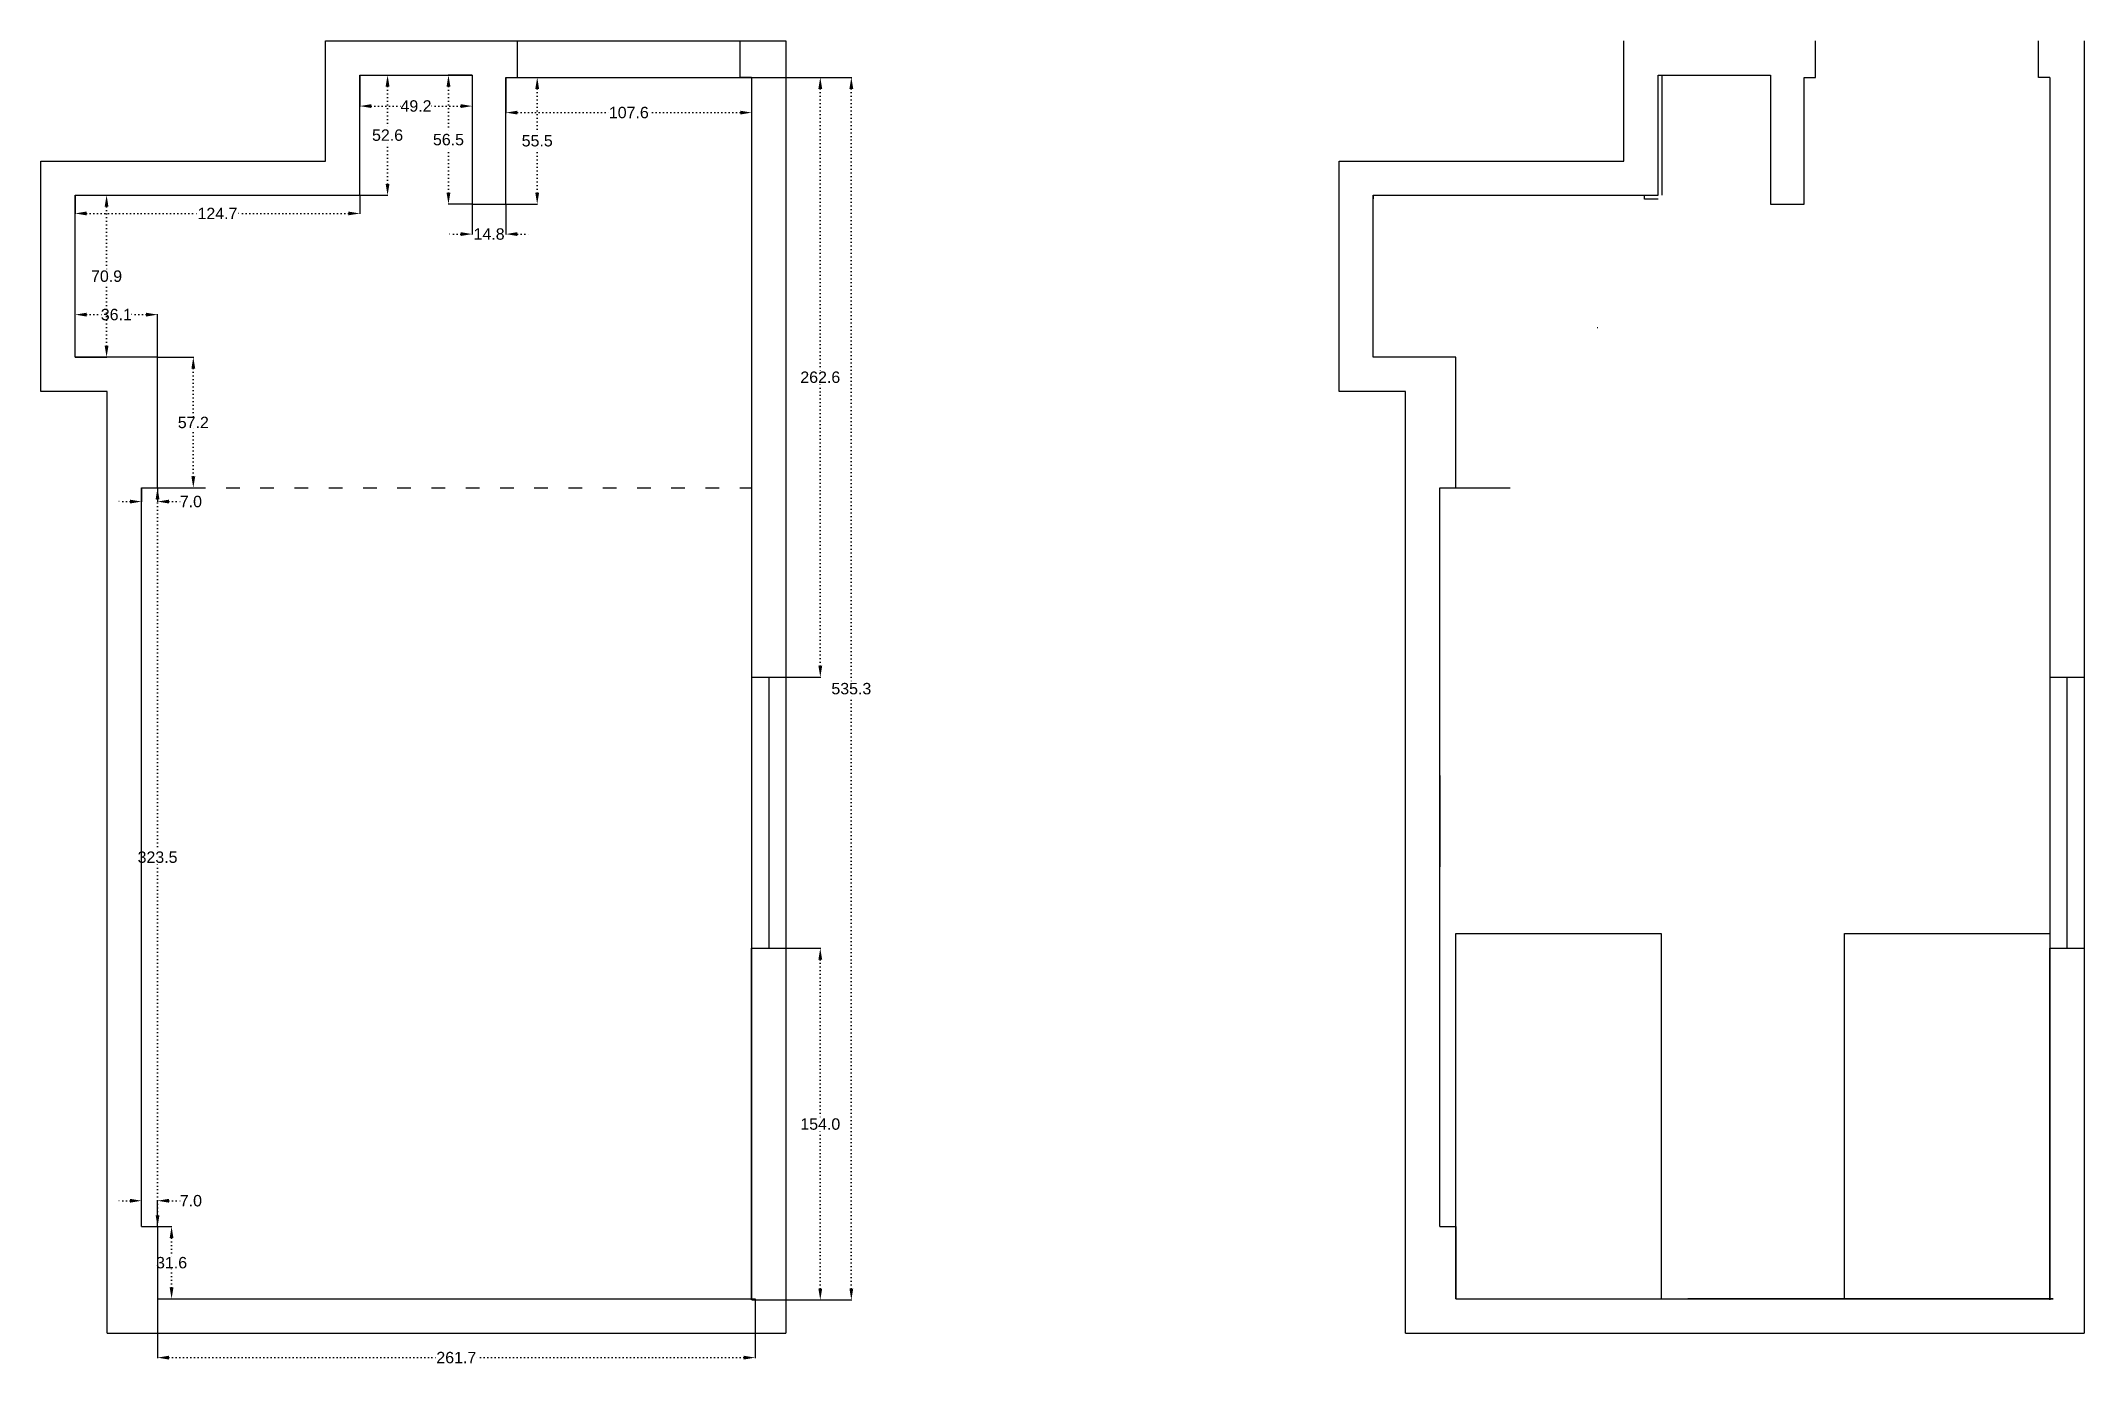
# Model space of a CAD drawing. Header units: inches. Extents: x -2221 to 1616, y -53 to 649.
# Drawn here: x 721 to 1616, y -53 to 527 of the extents above; entities that cross this region are included whole.
import ezdxf

# ---------------------------------------------------------------- set-up
doc = ezdxf.new("R2010")
doc.units = ezdxf.units.IN
doc.header["$LTSCALE"] = 0.5
doc.header["$MEASUREMENT"] = 0
doc.linetypes.add('ACAD_ISO03W100', pattern=[30, 12, -18])
doc.linetypes.add('ACAD_ISO07W100', pattern=[3, 0, -3])
doc.styles.get("Standard").update_dxf_attribs({"font": 'arial.ttf'})
doc.dimstyles.get("Standard").update_dxf_attribs({"dimtxt": 5, "dimasz": 5, "dimexe": 0.18, "dimexo": 0.0625, "dimgap": 0.09, "dimtad": 0, "dimtih": 1, "dimtoh": 1, "dimdec": 1, "dimzin": 0, "dimdsep": 46, "dimtxsty": 'Standard', "dimcen": 0.09, "dimadec": 0, "dimazin": 0, "dimtfac": 1, "dimtdec": 1, "dimtofl": 0, "dimtmove": 0, "dimatfit": 3, "dimfxl": 1, "dimtolj": 1, "dimtzin": 0, "dimarcsym": 0})

msp = doc.modelspace()

# ---------------------------------------------------------------- blocks, each defined once
blk = doc.blocks.new('*D1')
at = {"color": 0, "lineweight": -2, "transparency": 16777216}
for p, q in [((924.37, 510.72), (924.37, 495.19)), ((1031.97, 510.72), (1031.97, 495.19))]:
    blk.add_line(p, q, dxfattribs=at)
at = {"color": 0, "linetype": 'ACAD_ISO07W100', "lineweight": -2, "transparency": 16777216}
for p, q in [((929.37, 495.37), (969.88, 495.37)), ((1026.97, 495.37), (986.46, 495.37))]:
    blk.add_line(p, q, dxfattribs=at)
at = {"color": 0, "transparency": 16777216}
for points in [[(929.37, 496.2), (929.37, 494.54), (924.37, 495.37)], [(1026.97, 496.2), (1026.97, 494.54), (1031.97, 495.37)]]:
    blk.add_solid(points, dxfattribs=at)
at = {"layer": 'Defpoints', "color": 0, "transparency": 16777216}
for p in [(924.37, 510.78), (1031.97, 510.78), (924.37, 495.37)]:
    blk.add_point(p, dxfattribs=at)
at = {"color": 0, "transparency": 16777216, "insert": (978.17, 495.37), "char_height": 5, "attachment_point": 5}
blk.add_mtext('\\A1;107.6', dxfattribs=at)
blk = doc.blocks.new('*D2')
at = {"color": 0, "lineweight": -2, "transparency": 16777216}
for p, q in [((924.43, 510.78), (938.23, 510.78)), ((924.43, 455.28), (938.23, 455.28))]:
    blk.add_line(p, q, dxfattribs=at)
at = {"color": 0, "linetype": 'ACAD_ISO07W100', "lineweight": -2, "transparency": 16777216}
for p, q in [((938.05, 505.78), (938.05, 485.66)), ((938.05, 460.28), (938.05, 480.4))]:
    blk.add_line(p, q, dxfattribs=at)
at = {"color": 0, "transparency": 16777216}
for points in [[(937.22, 505.78), (938.88, 505.78), (938.05, 510.78)], [(937.22, 460.28), (938.88, 460.28), (938.05, 455.28)]]:
    blk.add_solid(points, dxfattribs=at)
at = {"layer": 'Defpoints', "color": 0, "transparency": 16777216}
for p in [(924.37, 510.78), (938.05, 510.78), (924.37, 455.28)]:
    blk.add_point(p, dxfattribs=at)
at = {"color": 0, "transparency": 16777216, "insert": (938.05, 483.03), "char_height": 5, "attachment_point": 5}
blk.add_mtext('\\A1;55.5', dxfattribs=at)
blk = doc.blocks.new('*D3')
at = {"color": 0, "lineweight": -2, "transparency": 16777216}
for p, q in [((909.57, 455.22), (909.57, 442)), ((924.37, 455.22), (924.37, 442))]:
    blk.add_line(p, q, dxfattribs=at)
at = {"color": 0, "linetype": 'ACAD_ISO07W100', "lineweight": -2, "transparency": 16777216}
for p, q in [((904.57, 442.18), (899.57, 442.18)), ((929.37, 442.18), (934.37, 442.18))]:
    blk.add_line(p, q, dxfattribs=at)
at = {"color": 0, "transparency": 16777216}
for points in [[(904.57, 443.02), (904.57, 441.35), (909.57, 442.18)], [(929.37, 443.02), (929.37, 441.35), (924.37, 442.18)]]:
    blk.add_solid(points, dxfattribs=at)
at = {"layer": 'Defpoints', "color": 0, "transparency": 16777216}
for p in [(909.57, 455.28), (924.37, 455.28), (924.37, 442.18)]:
    blk.add_point(p, dxfattribs=at)
at = {"color": 0, "transparency": 16777216, "insert": (916.97, 442.18), "char_height": 5, "attachment_point": 5}
blk.add_mtext('\\A1;14.8', dxfattribs=at)
blk = doc.blocks.new('*D4')
at = {"color": 0, "lineweight": -2, "transparency": 16777216}
for p, q in [((909.51, 511.78), (899.01, 511.78)), ((909.51, 455.28), (899.01, 455.28))]:
    blk.add_line(p, q, dxfattribs=at)
at = {"color": 0, "linetype": 'ACAD_ISO07W100', "lineweight": -2, "transparency": 16777216}
for p, q in [((899.19, 506.78), (899.19, 486.17)), ((899.19, 460.28), (899.19, 480.89))]:
    blk.add_line(p, q, dxfattribs=at)
at = {"color": 0, "transparency": 16777216}
for points in [[(898.36, 506.78), (900.03, 506.78), (899.19, 511.78)], [(898.36, 460.28), (900.03, 460.28), (899.19, 455.28)]]:
    blk.add_solid(points, dxfattribs=at)
at = {"layer": 'Defpoints', "color": 0, "transparency": 16777216}
for p in [(899.19, 511.78), (909.57, 511.78), (909.57, 455.28)]:
    blk.add_point(p, dxfattribs=at)
at = {"color": 0, "transparency": 16777216, "insert": (899.19, 483.53), "char_height": 5, "attachment_point": 5}
blk.add_mtext('\\A1;56.5', dxfattribs=at)
blk = doc.blocks.new('*D5')
at = {"color": 0, "lineweight": -2, "transparency": 16777216}
for p, q in [((860.37, 511.72), (860.37, 498.06)), ((909.57, 511.72), (909.57, 498.06))]:
    blk.add_line(p, q, dxfattribs=at)
at = {"color": 0, "linetype": 'ACAD_ISO07W100', "lineweight": -2, "transparency": 16777216}
for p, q in [((865.37, 498.24), (878.31, 498.24)), ((904.57, 498.24), (891.63, 498.24))]:
    blk.add_line(p, q, dxfattribs=at)
at = {"color": 0, "transparency": 16777216}
for points in [[(865.37, 499.07), (865.37, 497.4), (860.37, 498.24)], [(904.57, 499.07), (904.57, 497.4), (909.57, 498.24)]]:
    blk.add_solid(points, dxfattribs=at)
at = {"layer": 'Defpoints', "color": 0, "transparency": 16777216}
for p in [(860.37, 511.78), (909.57, 511.78), (909.57, 498.24)]:
    blk.add_point(p, dxfattribs=at)
at = {"color": 0, "transparency": 16777216, "insert": (884.97, 498.24), "char_height": 5, "attachment_point": 5}
blk.add_mtext('\\A1;49.2', dxfattribs=at)
blk = doc.blocks.new('*D6')
at = {"color": 0, "lineweight": -2, "transparency": 16777216}
for p, q in [((860.43, 511.78), (872.69, 511.78)), ((860.43, 459.18), (872.69, 459.18))]:
    blk.add_line(p, q, dxfattribs=at)
at = {"color": 0, "linetype": 'ACAD_ISO07W100', "lineweight": -2, "transparency": 16777216}
for p, q in [((872.51, 506.78), (872.51, 488.12)), ((872.51, 464.18), (872.51, 482.84))]:
    blk.add_line(p, q, dxfattribs=at)
at = {"color": 0, "transparency": 16777216}
for points in [[(871.67, 506.78), (873.34, 506.78), (872.51, 511.78)], [(871.67, 464.18), (873.34, 464.18), (872.51, 459.18)]]:
    blk.add_solid(points, dxfattribs=at)
at = {"layer": 'Defpoints', "color": 0, "transparency": 16777216}
for p in [(860.37, 511.78), (872.51, 511.78), (860.37, 459.18)]:
    blk.add_point(p, dxfattribs=at)
at = {"color": 0, "transparency": 16777216, "insert": (872.51, 485.48), "char_height": 5, "attachment_point": 5}
blk.add_mtext('\\A1;52.6', dxfattribs=at)
blk = doc.blocks.new('*D7')
at = {"color": 0, "lineweight": -2, "transparency": 16777216}
for p, q in [((735.67, 459.12), (735.67, 451.04)), ((860.37, 459.12), (860.37, 451.04))]:
    blk.add_line(p, q, dxfattribs=at)
at = {"color": 0, "linetype": 'ACAD_ISO07W100', "lineweight": -2, "transparency": 16777216}
for p, q in [((740.67, 451.22), (789.73, 451.22)), ((855.37, 451.22), (806.31, 451.22))]:
    blk.add_line(p, q, dxfattribs=at)
at = {"color": 0, "transparency": 16777216}
for points in [[(740.67, 452.05), (740.67, 450.39), (735.67, 451.22)], [(855.37, 452.05), (855.37, 450.39), (860.37, 451.22)]]:
    blk.add_solid(points, dxfattribs=at)
at = {"layer": 'Defpoints', "color": 0, "transparency": 16777216}
for p in [(735.67, 459.18), (860.37, 459.18), (735.67, 451.22)]:
    blk.add_point(p, dxfattribs=at)
at = {"color": 0, "transparency": 16777216, "insert": (798.02, 451.22), "char_height": 5, "attachment_point": 5}
blk.add_mtext('\\A1;124.7', dxfattribs=at)
blk = doc.blocks.new('*D8')
at = {"color": 0, "lineweight": -2, "transparency": 16777216}
for p, q in [((735.73, 459.18), (749.63, 459.18)), ((735.73, 388.28), (749.63, 388.28))]:
    blk.add_line(p, q, dxfattribs=at)
at = {"color": 0, "linetype": 'ACAD_ISO07W100', "lineweight": -2, "transparency": 16777216}
for p, q in [((749.45, 454.18), (749.45, 426.37)), ((749.45, 393.28), (749.45, 421.09))]:
    blk.add_line(p, q, dxfattribs=at)
at = {"color": 0, "transparency": 16777216}
for points in [[(748.62, 454.18), (750.28, 454.18), (749.45, 459.18)], [(748.62, 393.28), (750.28, 393.28), (749.45, 388.28)]]:
    blk.add_solid(points, dxfattribs=at)
at = {"layer": 'Defpoints', "color": 0, "transparency": 16777216}
for p in [(735.67, 459.18), (749.45, 459.18), (735.67, 388.28)]:
    blk.add_point(p, dxfattribs=at)
at = {"color": 0, "transparency": 16777216, "insert": (749.45, 423.73), "char_height": 5, "attachment_point": 5}
blk.add_mtext('\\A1;70.9', dxfattribs=at)
blk = doc.blocks.new('*D9')
at = {"color": 0, "lineweight": -2, "transparency": 16777216}
for p, q in [((735.67, 388.34), (735.67, 407.1)), ((771.77, 388.34), (771.77, 407.1))]:
    blk.add_line(p, q, dxfattribs=at)
at = {"color": 0, "linetype": 'ACAD_ISO07W100', "lineweight": -2, "transparency": 16777216}
for p, q in [((740.67, 406.92), (747.62, 406.92)), ((766.77, 406.92), (759.82, 406.92))]:
    blk.add_line(p, q, dxfattribs=at)
at = {"color": 0, "transparency": 16777216}
for points in [[(740.67, 407.75), (740.67, 406.08), (735.67, 406.92)], [(766.77, 407.75), (766.77, 406.08), (771.77, 406.92)]]:
    blk.add_solid(points, dxfattribs=at)
at = {"layer": 'Defpoints', "color": 0, "transparency": 16777216}
for p in [(771.77, 406.92), (735.67, 388.28), (771.77, 388.28)]:
    blk.add_point(p, dxfattribs=at)
at = {"color": 0, "transparency": 16777216, "insert": (753.72, 406.92), "char_height": 5, "attachment_point": 5}
blk.add_mtext('\\A1;36.1', dxfattribs=at)
blk = doc.blocks.new('*D10')
at = {"color": 0, "lineweight": -2, "transparency": 16777216}
for p, q in [((771.83, 388.28), (787.62, 388.28)), ((771.83, 331.08), (787.62, 331.08))]:
    blk.add_line(p, q, dxfattribs=at)
at = {"color": 0, "linetype": 'ACAD_ISO07W100', "lineweight": -2, "transparency": 16777216}
for p, q in [((787.44, 383.28), (787.44, 362.32)), ((787.44, 336.08), (787.44, 357.04))]:
    blk.add_line(p, q, dxfattribs=at)
at = {"color": 0, "transparency": 16777216}
for points in [[(786.61, 383.28), (788.28, 383.28), (787.44, 388.28)], [(786.61, 336.08), (788.28, 336.08), (787.44, 331.08)]]:
    blk.add_solid(points, dxfattribs=at)
at = {"layer": 'Defpoints', "color": 0, "transparency": 16777216}
for p in [(771.77, 388.28), (771.77, 331.08), (787.44, 331.08)]:
    blk.add_point(p, dxfattribs=at)
at = {"color": 0, "transparency": 16777216, "insert": (787.44, 359.68), "char_height": 5, "attachment_point": 5}
blk.add_mtext('\\A1;57.2', dxfattribs=at)
blk = doc.blocks.new('*D11')
at = {"color": 0, "linetype": 'ACAD_ISO07W100', "lineweight": -2, "transparency": 16777216}
for p, q in [((759.77, 325.06), (754.77, 325.06)), ((776.77, 325.06), (781.77, 325.06))]:
    blk.add_line(p, q, dxfattribs=at)
at = {"color": 0, "lineweight": -2, "transparency": 16777216}
for p, q in [((764.77, 331.02), (764.77, 324.88)), ((771.77, 331.02), (771.77, 324.88))]:
    blk.add_line(p, q, dxfattribs=at)
at = {"color": 0, "transparency": 16777216}
for points in [[(759.77, 325.89), (759.77, 324.23), (764.77, 325.06)], [(776.77, 325.89), (776.77, 324.23), (771.77, 325.06)]]:
    blk.add_solid(points, dxfattribs=at)
at = {"layer": 'Defpoints', "color": 0, "transparency": 16777216}
for p in [(764.77, 331.08), (771.77, 331.08), (771.77, 325.06)]:
    blk.add_point(p, dxfattribs=at)
at = {"color": 0, "transparency": 16777216, "insert": (786.38, 325.06), "char_height": 5, "attachment_point": 5}
blk.add_mtext('\\A1;7.0', dxfattribs=at)
blk = doc.blocks.new('*D12')
at = {"color": 0, "lineweight": -2, "transparency": 16777216}
for p, q in [((764.83, 331.08), (771.95, 331.08)), ((764.83, 7.58), (771.95, 7.58))]:
    blk.add_line(p, q, dxfattribs=at)
at = {"color": 0, "linetype": 'ACAD_ISO07W100', "lineweight": -2, "transparency": 16777216}
for p, q in [((771.77, 326.08), (771.77, 171.98)), ((771.77, 12.58), (771.77, 166.69))]:
    blk.add_line(p, q, dxfattribs=at)
at = {"color": 0, "transparency": 16777216}
for points in [[(770.94, 326.08), (772.6, 326.08), (771.77, 331.08)], [(770.94, 12.58), (772.6, 12.58), (771.77, 7.58)]]:
    blk.add_solid(points, dxfattribs=at)
at = {"layer": 'Defpoints', "color": 0, "transparency": 16777216}
for p in [(764.77, 331.08), (764.77, 7.58), (771.77, 7.58)]:
    blk.add_point(p, dxfattribs=at)
at = {"color": 0, "transparency": 16777216, "insert": (771.77, 169.33), "char_height": 5, "attachment_point": 5}
blk.add_mtext('\\A1;323.5', dxfattribs=at)
blk = doc.blocks.new('*D13')
at = {"color": 0, "linetype": 'ACAD_ISO07W100', "lineweight": -2, "transparency": 16777216}
for p, q in [((759.77, 18.92), (754.77, 18.92)), ((776.77, 18.92), (781.77, 18.92))]:
    blk.add_line(p, q, dxfattribs=at)
at = {"color": 0, "lineweight": -2, "transparency": 16777216}
for p, q in [((764.77, 7.64), (764.77, 19.1)), ((771.77, 7.64), (771.77, 19.1))]:
    blk.add_line(p, q, dxfattribs=at)
at = {"color": 0, "transparency": 16777216}
for points in [[(759.77, 19.76), (759.77, 18.09), (764.77, 18.92)], [(776.77, 19.76), (776.77, 18.09), (771.77, 18.92)]]:
    blk.add_solid(points, dxfattribs=at)
at = {"layer": 'Defpoints', "color": 0, "transparency": 16777216}
for p in [(771.77, 18.92), (764.77, 7.58), (771.77, 7.58)]:
    blk.add_point(p, dxfattribs=at)
at = {"color": 0, "transparency": 16777216, "insert": (786.38, 18.92), "char_height": 5, "attachment_point": 5}
blk.add_mtext('\\A1;7.0', dxfattribs=at)
blk = doc.blocks.new('*D14')
at = {"color": 0, "lineweight": -2, "transparency": 16777216}
for p, q in [((772.01, 7.58), (778.1, 7.58)), ((771.83, -24.02), (778.1, -24.02))]:
    blk.add_line(p, q, dxfattribs=at)
at = {"color": 0, "linetype": 'ACAD_ISO07W100', "lineweight": -2, "transparency": 16777216}
for p, q in [((777.92, 2.58), (777.92, -5.57)), ((777.92, -19.02), (777.92, -10.86))]:
    blk.add_line(p, q, dxfattribs=at)
at = {"color": 0, "transparency": 16777216}
for points in [[(777.08, 2.58), (778.75, 2.58), (777.92, 7.58)], [(777.08, -19.02), (778.75, -19.02), (777.92, -24.02)]]:
    blk.add_solid(points, dxfattribs=at)
at = {"layer": 'Defpoints', "color": 0, "transparency": 16777216}
for p in [(771.95, 7.58), (771.77, -24.02), (777.92, -24.02)]:
    blk.add_point(p, dxfattribs=at)
at = {"color": 0, "transparency": 16777216, "insert": (777.92, -8.22), "char_height": 5, "attachment_point": 5}
blk.add_mtext('\\A1;31.6', dxfattribs=at)
blk = doc.blocks.new('*D15')
at = {"color": 0, "lineweight": -2, "transparency": 16777216}
for p, q in [((771.77, -24.08), (771.77, -49.95)), ((1033.47, -24.08), (1033.47, -49.95))]:
    blk.add_line(p, q, dxfattribs=at)
at = {"color": 0, "linetype": 'ACAD_ISO07W100', "lineweight": -2, "transparency": 16777216}
for p, q in [((776.77, -49.77), (894.05, -49.77)), ((1028.47, -49.77), (911.19, -49.77))]:
    blk.add_line(p, q, dxfattribs=at)
at = {"color": 0, "transparency": 16777216}
for points in [[(776.77, -48.93), (776.77, -50.6), (771.77, -49.77)], [(1028.47, -48.93), (1028.47, -50.6), (1033.47, -49.77)]]:
    blk.add_solid(points, dxfattribs=at)
at = {"layer": 'Defpoints', "color": 0, "transparency": 16777216}
for p in [(771.77, -24.02), (1033.47, -24.02), (1033.47, -49.77)]:
    blk.add_point(p, dxfattribs=at)
at = {"color": 0, "transparency": 16777216, "insert": (902.62, -49.77), "char_height": 5, "attachment_point": 5}
blk.add_mtext('\\A1;261.7', dxfattribs=at)
blk = doc.blocks.new('*D16')
at = {"color": 0, "lineweight": -2, "transparency": 16777216}
for p, q in [((1032.03, 510.78), (1075.8, 510.78)), ((1032.03, -24.52), (1075.8, -24.52))]:
    blk.add_line(p, q, dxfattribs=at)
at = {"color": 0, "linetype": 'ACAD_ISO07W100', "lineweight": -2, "transparency": 16777216}
for p, q in [((1075.62, 505.78), (1075.62, 245.78)), ((1075.62, -19.52), (1075.62, 240.49))]:
    blk.add_line(p, q, dxfattribs=at)
at = {"color": 0, "transparency": 16777216}
for points in [[(1074.78, 505.78), (1076.45, 505.78), (1075.62, 510.78)], [(1074.78, -19.52), (1076.45, -19.52), (1075.62, -24.52)]]:
    blk.add_solid(points, dxfattribs=at)
at = {"layer": 'Defpoints', "color": 0, "transparency": 16777216}
for p in [(1031.97, 510.78), (1075.62, 510.78), (1031.97, -24.52)]:
    blk.add_point(p, dxfattribs=at)
at = {"color": 0, "transparency": 16777216, "insert": (1075.62, 243.13), "char_height": 5, "attachment_point": 5}
blk.add_mtext('\\A1;535.3', dxfattribs=at)
blk = doc.blocks.new('*D17')
at = {"color": 0, "lineweight": -2, "transparency": 16777216}
for p, q in [((1032.03, 510.78), (1062.2, 510.78)), ((1032.03, 248.18), (1062.2, 248.18))]:
    blk.add_line(p, q, dxfattribs=at)
at = {"color": 0, "linetype": 'ACAD_ISO07W100', "lineweight": -2, "transparency": 16777216}
for p, q in [((1062.02, 505.78), (1062.02, 382.12)), ((1062.02, 253.18), (1062.02, 376.84))]:
    blk.add_line(p, q, dxfattribs=at)
at = {"color": 0, "transparency": 16777216}
for points in [[(1061.19, 505.78), (1062.86, 505.78), (1062.02, 510.78)], [(1061.19, 253.18), (1062.86, 253.18), (1062.02, 248.18)]]:
    blk.add_solid(points, dxfattribs=at)
at = {"layer": 'Defpoints', "color": 0, "transparency": 16777216}
for p in [(1031.97, 510.78), (1031.97, 248.18), (1062.02, 248.18)]:
    blk.add_point(p, dxfattribs=at)
at = {"color": 0, "transparency": 16777216, "insert": (1062.02, 379.48), "char_height": 5, "attachment_point": 5}
blk.add_mtext('\\A1;262.6', dxfattribs=at)
blk = doc.blocks.new('*D18')
at = {"color": 0, "lineweight": -2, "transparency": 16777216}
for p, q in [((1032.03, 129.48), (1062.2, 129.48)), ((1032.03, -24.52), (1062.2, -24.52))]:
    blk.add_line(p, q, dxfattribs=at)
at = {"color": 0, "linetype": 'ACAD_ISO07W100', "lineweight": -2, "transparency": 16777216}
for p, q in [((1062.02, 124.48), (1062.02, 55.12)), ((1062.02, -19.52), (1062.02, 49.84))]:
    blk.add_line(p, q, dxfattribs=at)
at = {"color": 0, "transparency": 16777216}
for points in [[(1061.19, 124.48), (1062.86, 124.48), (1062.02, 129.48)], [(1061.19, -19.52), (1062.86, -19.52), (1062.02, -24.52)]]:
    blk.add_solid(points, dxfattribs=at)
at = {"layer": 'Defpoints', "color": 0, "transparency": 16777216}
for p in [(1031.97, 129.48), (1031.97, -24.52), (1062.02, -24.52)]:
    blk.add_point(p, dxfattribs=at)
at = {"color": 0, "transparency": 16777216, "insert": (1062.02, 52.48), "char_height": 5, "attachment_point": 5}
blk.add_mtext('\\A1;154.0', dxfattribs=at)

# ---------------------------------------------------------------- dimensions: what is measured, and where the dimension line sits
at = {"color": 30, "true_color": 0xf26722}
for base, p1, p2, picture, middle in [((909.57, 498.24), (860.37, 511.78), (909.57, 511.78), '*D5', (884.97, 498.24)), ((924.37, 495.37), (1031.97, 510.78), (924.37, 510.78), '*D1', (978.17, 495.37)), ((735.67, 451.22), (860.37, 459.18), (735.67, 459.18), '*D7', (798.02, 451.22)), ((924.37, 442.18), (909.57, 455.28), (924.37, 455.28), '*D3', (916.97, 442.18)), ((771.77, 406.92), (735.67, 388.28), (771.77, 388.28), '*D9', (753.72, 406.92)), ((771.77, 325.06), (764.77, 331.08), (771.77, 331.08), '*D11', (786.38, 325.06)), ((771.77, 18.92), (764.77, 7.58), (771.77, 7.58), '*D13', (786.38, 18.92)), ((1033.47, -49.77), (771.77, -24.02), (1033.47, -24.02), '*D15', (902.62, -49.77))]:
    dim = msp.add_linear_dim(base=base, p1=p1, p2=p2, dimstyle='Standard', dxfattribs=at)
    dim.commit()
    dim.dimension.update_dxf_attribs({"geometry": picture, "text_midpoint": middle})
for base, p1, p2, picture, middle in [((872.51, 511.78), (860.37, 459.18), (860.37, 511.78), '*D6', (872.51, 485.48)), ((899.19, 511.78), (909.57, 455.28), (909.57, 511.78), '*D4', (899.19, 483.53)), ((938.05, 510.78), (924.37, 455.28), (924.37, 510.78), '*D2', (938.05, 483.03)), ((1075.62, 510.78), (1031.97, -24.52), (1031.97, 510.78), '*D16', (1075.62, 243.13)), ((1062.02, 248.18), (1031.97, 510.78), (1031.97, 248.18), '*D17', (1062.02, 379.48)), ((749.45, 459.18), (735.67, 388.28), (735.67, 459.18), '*D8', (749.45, 423.73)), ((787.44, 331.08), (771.77, 388.28), (771.77, 331.08), '*D10', (787.44, 359.68)), ((771.77, 7.58), (764.77, 331.08), (764.77, 7.58), '*D12', (771.77, 169.33)), ((1062.02, -24.52), (1031.97, 129.48), (1031.97, -24.52), '*D18', (1062.02, 52.48)), ((777.92, -24.02), (771.95, 7.58), (771.77, -24.02), '*D14', (777.92, -8.22))]:
    dim = msp.add_linear_dim(base=base, p1=p1, p2=p2, angle=90, dimstyle='Standard', dxfattribs=at)
    dim.commit()
    dim.dimension.update_dxf_attribs({"geometry": picture, "text_midpoint": middle})

# ---------------------------------------------------------------- linework, layer by layer
for p, q in [((845.37, 526.78), (1046.97, 526.78)), ((845.37, 474.18), (845.37, 526.78)), ((929.37, 510.78), (929.37, 526.78)), ((1026.97, 510.78), (1026.97, 526.78)), ((1046.97, 526.78), (1046.97, -39.02)), ((860.37, 459.18), (860.37, 511.78)), ((860.37, 511.78), (909.57, 511.78)), ((909.57, 511.78), (909.57, 455.28)), ((924.37, 455.28), (924.37, 510.78)), ((924.37, 510.78), (1031.97, 510.78)), ((924.37, 510.78), (929.37, 510.78)), ((1031.97, 510.78), (1026.97, 510.78)), ((1031.97, 510.78), (1031.97, -24.52)), ((1031.97, 510.78), (1031.97, 248.18)), ((720.67, 373.28), (720.67, 474.18)), ((720.67, 474.18), (845.37, 474.18)), ((735.67, 388.28), (735.67, 459.18)), ((735.67, 459.18), (860.37, 459.18)), ((909.57, 455.28), (924.37, 455.28)), ((771.77, 388.28), (735.67, 388.28)), ((771.77, 331.08), (771.77, 388.28)), ((749.77, 373.28), (720.67, 373.28)), ((749.77, -39.02), (749.77, 373.28)), ((764.77, 7.58), (764.77, 331.08)), ((764.77, 331.08), (771.77, 331.08)), ((1031.97, 248.18), (1046.97, 248.18)), ((1039.47, 248.18), (1039.47, 129.48)), ((1031.97, -24.52), (1031.97, 129.48)), ((1031.97, 129.48), (1046.97, 129.48)), ((764.77, 7.58), (771.77, 7.58)), ((771.77, 7.58), (771.77, -24.02)), ((771.77, -24.02), (1033.47, -24.02)), ((749.77, -39.02), (1046.97, -39.02))]:
    msp.add_line(p, q)
at = {"color": 244, "true_color": 0x991b1e}
for p, q in [((1413.93, 474.18), (1413.93, 526.78)), ((1497.93, 510.78), (1497.93, 526.78)), ((1595.53, 510.78), (1595.53, 526.78)), ((1615.53, 526.78), (1615.53, -39.02)), ((1428.93, 459.18), (1428.93, 511.78)), ((1428.93, 511.78), (1478.13, 511.78)), ((1478.13, 511.78), (1478.13, 455.28)), ((1492.93, 455.28), (1492.93, 510.78)), ((1492.93, 510.78), (1497.93, 510.78)), ((1600.53, 510.78), (1595.53, 510.78)), ((1600.53, 510.78), (1600.53, -24.52)), ((1600.53, 510.78), (1600.53, 248.18)), ((1289.23, 373.28), (1289.23, 474.18)), ((1289.23, 474.18), (1413.93, 474.18)), ((1304.23, 388.28), (1304.23, 459.18)), ((1304.23, 459.18), (1428.93, 459.18)), ((1478.13, 455.28), (1492.93, 455.28)), ((1340.33, 388.28), (1304.23, 388.28)), ((1340.33, 331.08), (1340.33, 388.28)), ((1318.33, 373.28), (1289.23, 373.28)), ((1318.33, -39.02), (1318.33, 373.28)), ((1333.33, 7.58), (1333.33, 331.08)), ((1333.33, 331.08), (1340.33, 331.08)), ((1600.53, 248.18), (1615.53, 248.18)), ((1608.03, 248.18), (1608.03, 129.48)), ((1600.53, -24.52), (1600.53, 129.48)), ((1600.53, 129.48), (1615.53, 129.48)), ((1333.33, 7.58), (1340.33, 7.58)), ((1340.33, 7.58), (1340.33, -24.02)), ((1340.33, -24.02), (1602.03, -24.02)), ((1318.33, -39.02), (1615.53, -39.02))]:
    msp.add_line(p, q, dxfattribs=at)
at = {"color": 244, "linetype": 'Continuous', "ltscale": 10, "true_color": 0x991b1e}
for p, q in [((1428.93, 511.78, 6), (1430.53, 511.78, 6)), ((1430.53, 511.78, 6), (1430.53, 459.18, 6)), ((1430.53, 511.78, 7.6), (1430.53, 511.48, 7.6)), ((1478.13, 511.78), (1478.13, 511.78, 239.6)), ((1595.53, 510.78), (1595.53, 510.78, 200)), ((1304.23, 459.18), (1364.23, 459.18)), ((1304.23, 459.18, 6), (1304.23, 457.58, 6)), ((1422.93, 457.48), (1422.93, 459.18)), ((1428.93, 457.48), (1422.93, 457.48)), ((1402.25, 401.29), (1402.55, 401.29)), ((1333.33, 325.08, 77), (1333.33, 325.08, 147)), ((1340.33, 331.08), (1364.23, 331.08)), ((1340.33, -24.02), (1340.33, 135.98)), ((1340.33, 135.98), (1430.33, 135.98)), ((1430.33, 135.98), (1430.33, -24.02)), ((1510.53, -24.02), (1510.53, 135.98)), ((1510.53, 135.98), (1600.53, 135.98)), ((1602.03, -24.02), (1442.03, -24.02)), ((1600.53, -24.02), (1510.53, -24.02))]:
    msp.add_line(p, q, dxfattribs=at)
at = {"color": 244, "linetype": 'Continuous', "ltscale": 10, "true_color": 0x991b1e, "extrusion": (0, -1, 0)}
for p, q in [((1430.53, 459.18, 6), (1430.53, 459.18, 56)), ((1333.33, 205.08), (1333.33, 165.08))]:
    msp.add_line(p, q, dxfattribs=at)
at = {"linetype": 'ACAD_ISO03W100'}
msp.add_line((771.77, 331.08), (1031.97, 331.08), dxfattribs=at)

msp.set_redraw_order([(e.dxf.handle, doc.entitydb.next_handle()) for e in msp.query("TEXT MTEXT ATTDEF DIMENSION ARC_DIMENSION")])  # texts and dimensions are drawn at this point

doc.saveas('drawing.dxf')
